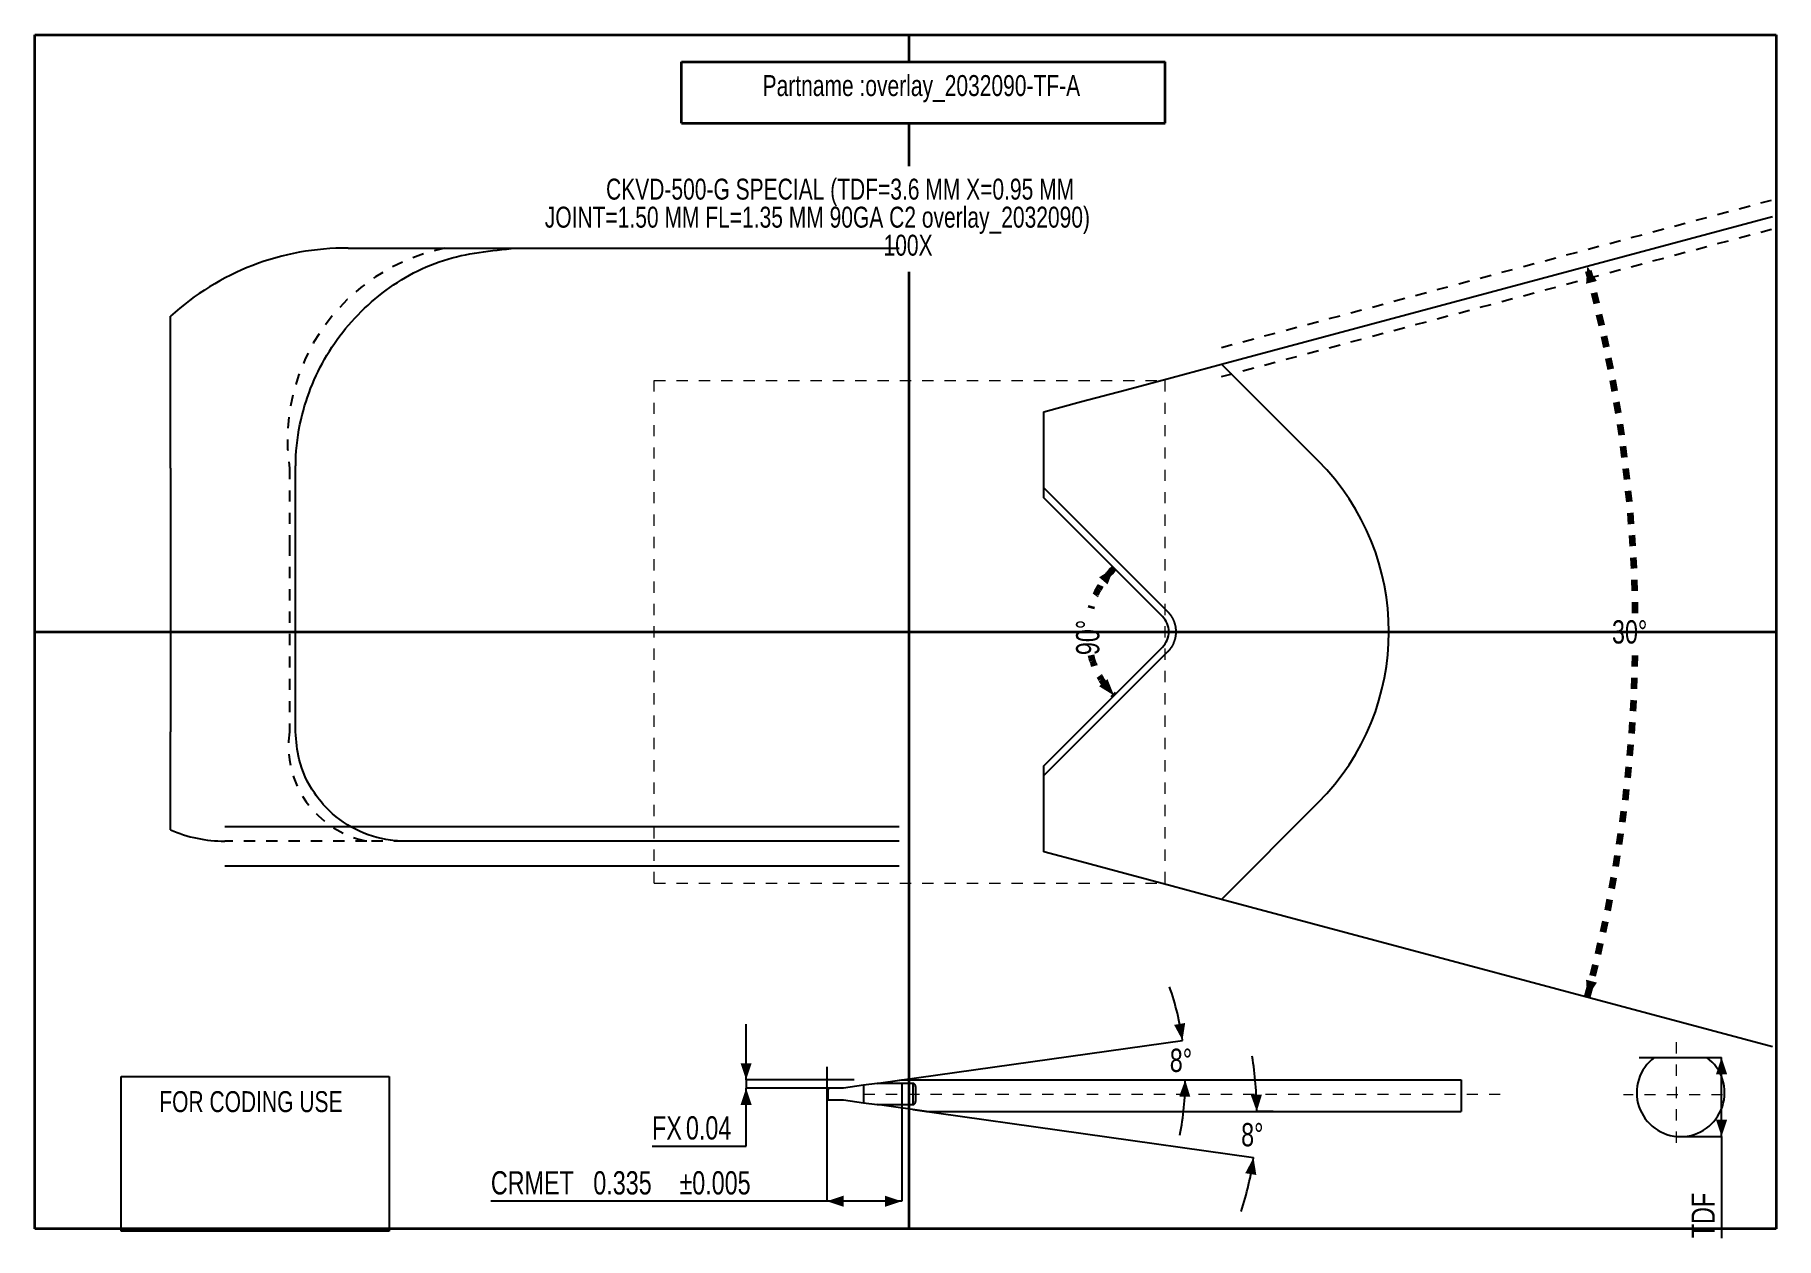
# Model space of a CAD drawing. Header units: inches. Extents: x -185 to 211, y -7 to 18.
# Drawn here: x 0.5 to 16.09, y 0.42 to 11.19 of the extents above; entities that cross this region are included whole.
import ezdxf
from ezdxf.enums import TextEntityAlignment as Align

# ---------------------------------------------------------------- set-up
doc = ezdxf.new("R2010")
doc.units = ezdxf.units.IN
doc.header["$MEASUREMENT"] = 0
doc.header["$PDSIZE"] = -1
doc.linetypes.add('HIDDEN', pattern=[0.075, 0.05, -0.025])
doc.layers.add('ANNOTAION', color=161, linetype='Continuous')
doc.layers.add('MODEL', color=1, linetype='Continuous')
doc.layers.add('LAYER4', color=156, linetype='Continuous', lineweight=35)
doc.layers.add('LAYER5', color=156, linetype='HIDDEN', lineweight=100)
doc.styles.add('SLDTEXTSTYLE0', font='TXT', dxfattribs={"width": 0.75})
doc.dimstyles.new('SLDDIMSTYLE0', dxfattribs={"dimtxt": 0.208333, "dimasz": 0.15, "dimexe": 0, "dimexo": 0.0625, "dimgap": 0.052083, "dimtad": 1, "dimlfac": 0.2, "dimrnd": 1e-09, "dimzin": 12, "dimdsep": 46, "dimtxsty": 'SLDTEXTSTYLE0', "dimsah": 1, "dimcen": 0.09, "dimadec": 0, "dimazin": 3, "dimtol": 1, "dimtp": 0.0005, "dimtm": 0.0005, "dimtfac": 1, "dimtdec": 4, "dimtofl": 0, "dimtmove": 0, "dimatfit": 3, "dimfxl": 0, "dimfrac": 2, "dimtolj": 1, "dimtzin": 12, "dimarcsym": 0})
doc.dimstyles.new('SLDDIMSTYLE1', dxfattribs={"dimtxt": 0.208333, "dimasz": 0.15, "dimexe": 0, "dimexo": 0.0625, "dimgap": 0.052083, "dimtad": 0, "dimtih": 1, "dimtoh": 1, "dimlfac": 0.5, "dimrnd": 1e-09, "dimdsep": 46, "dimtxsty": 'SLDTEXTSTYLE0', "dimsah": 1, "dimcen": 0.09, "dimadec": 0, "dimazin": 2, "dimtfac": 1, "dimtmove": 0, "dimatfit": 0, "dimfxl": 0, "dimfrac": 2, "dimtolj": 1, "dimtzin": 12, "dimarcsym": 0})
doc.dimstyles.new('SLDDIMSTYLE2', dxfattribs={"dimtxt": 0.208333, "dimasz": 0.15, "dimexe": 0, "dimexo": 0.0625, "dimgap": 0.052083, "dimtad": 0, "dimtih": 1, "dimtoh": 1, "dimdec": 4, "dimlfac": 0.5, "dimzin": 12, "dimdsep": 46, "dimtxsty": 'SLDTEXTSTYLE0', "dimsah": 1, "dimcen": 0.09, "dimazin": 3, "dimtfac": 1, "dimtofl": 0, "dimtmove": 0, "dimatfit": 3, "dimfxl": 0, "dimfrac": 2, "dimtolj": 1, "dimtzin": 12, "dimarcsym": 0})
doc.dimstyles.new('SLDDIMSTYLE3', dxfattribs={"dimtxt": 0.208333, "dimasz": 0.15, "dimexe": 0, "dimexo": 0.0625, "dimgap": 0.052083, "dimtad": 1, "dimdec": 3, "dimlfac": 0.5, "dimrnd": 1e-09, "dimdsep": 46, "dimtxsty": 'SLDTEXTSTYLE0', "dimsah": 1, "dimcen": 0.09, "dimadec": 0, "dimazin": 2, "dimtol": 1, "dimtp": 0.005, "dimtm": 0.005, "dimtfac": 1, "dimtdec": 3, "dimtofl": 0, "dimtmove": 0, "dimatfit": 3, "dimfxl": 0, "dimfrac": 2, "dimtolj": 1, "dimarcsym": 0})
doc.dimstyles.new('SLDDIMSTYLE4', dxfattribs={"dimtxt": 0.208333, "dimasz": 0.15, "dimexe": 0, "dimexo": 0.0625, "dimgap": 0.052083, "dimtad": 0, "dimtih": 1, "dimtoh": 1, "dimdec": 4, "dimlfac": 0.01, "dimzin": 12, "dimdsep": 46, "dimtxsty": 'SLDTEXTSTYLE0', "dimsah": 1, "dimcen": 0.09, "dimadec": 3, "dimazin": 3, "dimtfac": 1, "dimtdec": 3, "dimtofl": 0, "dimtmove": 0, "dimatfit": 3, "dimfxl": 0, "dimfrac": 2, "dimtolj": 1, "dimtzin": 12, "dimarcsym": 0})
doc.dimstyles.new('SLDDIMSTYLE5', dxfattribs={"dimtxt": 0.208333, "dimasz": 0.15, "dimexe": 0, "dimexo": 0.0625, "dimgap": 0.052083, "dimtad": 0, "dimdec": 4, "dimlfac": 0.01, "dimzin": 12, "dimdsep": 46, "dimtxsty": 'SLDTEXTSTYLE0', "dimsah": 1, "dimcen": 0.09, "dimazin": 3, "dimtfac": 1, "dimtofl": 0, "dimtmove": 0, "dimatfit": 3, "dimfxl": 0, "dimfrac": 2, "dimtolj": 1, "dimtzin": 12, "dimarcsym": 0})

msp = doc.modelspace()

# ---------------------------------------------------------------- texts
at = {"layer": 'ANNOTAION', "insert": (8.43711, 10.82933), "char_height": 0.1875, "attachment_point": 2, "style": 'SLDTEXTSTYLE0'}
msp.add_mtext('Partname :overlay_2032090-TF-A', dxfattribs=at)

# ---------------------------------------------------------------- blocks, each defined once
blk = doc.blocks.new('Block1')
at = {"color": 7, "linetype": 'Continuous', "lineweight": 18, "style": 'SLDTEXTSTYLE0', "width": 0.75}
for tag, p in [('AUTOATTR0_1', (0.398, 0.094)), ('AUTOATTR0_0', (0.399, 0.123)), ('AUTOATTR0_2', (0.406, 0.066))]:
    blk.add_attdef(tag, text='', height=0.0208, dxfattribs=at).set_placement(p, align=Align.TOP_CENTER)
blk = doc.blocks.new('SW_NOTE_0')
at = {"layer": 'ANNOTAION', "color": 0}
for p, q in [((-0.11, -1.012), (-0.11, 0.372)), ((-0.11, 0.372), (2.289, 0.372)), ((2.289, 0.372), (2.289, -1.012)), ((2.289, -1.012), (-0.11, -1.012))]:
    blk.add_line(p, q, dxfattribs=at)
at = {"layer": 'ANNOTAION', "color": 0, "insert": (1.052, 0.242), "char_height": 0.1875, "attachment_point": 2, "style": 'SLDTEXTSTYLE0'}
blk.add_mtext('FOR CODING USE', dxfattribs=at)
blk = doc.blocks.new('_D')
at = {"layer": 'ANNOTAION'}
for p, q in [((14.864, 2.033), (15.601, 2.033)), ((15.601, 1.325), (15.601, 2.033)), ((15.235, 1.325), (15.601, 1.325)), ((15.601, 1.325), (15.601, 0.415))]:
    blk.add_line(p, q, dxfattribs=at)
for points in [[(15.601, 2.033), (15.551, 1.883), (15.651, 1.883)], [(15.601, 1.325), (15.651, 1.475), (15.551, 1.475)]]:
    blk.add_solid(points, dxfattribs=at)
at = {"layer": 'ANNOTAION', "insert": (15.332, 0.415), "char_height": 0.2083, "attachment_point": 1, "rotation": 90, "style": 'SLDTEXTSTYLE0'}
blk.add_mtext('TDF', dxfattribs=at)
blk = doc.blocks.new('_D_1')
at = {"layer": 'ANNOTAION'}
for p, q in [((6.868, 1.832), (6.868, 2.332)), ((7.835, 1.832), (6.868, 1.832)), ((6.868, 1.832), (6.868, 1.759)), ((7.626, 1.759), (6.868, 1.759)), ((6.868, 1.238), (6.868, 1.759)), ((6.026, 1.238), (6.868, 1.238))]:
    blk.add_line(p, q, dxfattribs=at)
for points in [[(6.868, 1.832), (6.918, 1.982), (6.818, 1.982)], [(6.868, 1.759), (6.818, 1.609), (6.918, 1.609)]]:
    blk.add_solid(points, dxfattribs=at)
at = {"layer": 'ANNOTAION', "char_height": 0.2083, "attachment_point": 1, "style": 'SLDTEXTSTYLE0'}
for s, insert in [('FX', (6.026, 1.507)), ('0.04', (6.329, 1.507))]:
    blk.add_mtext(s, dxfattribs=dict(at, insert=insert))
blk = doc.blocks.new('_D_2')
at = {"layer": 'ANNOTAION'}
for p, q in [((8.074, 1.806), (10.775, 2.186)), ((10.628, 1.832), (10.799, 1.832))]:
    blk.add_line(p, q, dxfattribs=at)
for start, end in [(8, 19.1999), (8, 19.1999), (348.8001, 0), (348.8001, 0)]:
    blk.add_arc((8.261, 1.832), 2.539, start, end, dxfattribs=at)
for points in [[(10.775, 2.186), (10.799, 2.342), (10.7, 2.325)], [(10.799, 1.832), (10.745, 1.684), (10.845, 1.681)]]:
    blk.add_solid(points, dxfattribs=at)
at = {"layer": 'ANNOTAION', "insert": (10.661, 2.112), "char_height": 0.2083, "attachment_point": 1, "style": 'SLDTEXTSTYLE0'}
blk.add_mtext('8°', dxfattribs=at)
blk = doc.blocks.new('_D_3')
at = {"layer": 'ANNOTAION'}
for p, q in [((8.362, 1.566), (11.411, 1.137)), ((11.587, 1.549), (11.44, 1.549))]:
    blk.add_line(p, q, dxfattribs=at)
for start, end in [(0, 9.6341), (0, 9.6341), (342.3659, 352), (342.3659, 352)]:
    blk.add_arc((8.483, 1.549), 2.957, start, end, dxfattribs=at)
for points in [[(11.44, 1.549), (11.486, 1.7), (11.386, 1.698)], [(11.411, 1.137), (11.337, 0.997), (11.436, 0.981)]]:
    blk.add_solid(points, dxfattribs=at)
at = {"layer": 'ANNOTAION', "insert": (11.3, 1.446), "char_height": 0.2083, "attachment_point": 1, "style": 'SLDTEXTSTYLE0'}
blk.add_mtext('8°', dxfattribs=at)
blk = doc.blocks.new('_D_4')
at = {"layer": 'ANNOTAION'}
for p, q in [((7.591, 1.95), (7.591, 0.746)), ((8.261, 1.808), (8.261, 0.746)), ((7.591, 0.746), (4.583, 0.746)), ((8.261, 0.746), (7.591, 0.746))]:
    blk.add_line(p, q, dxfattribs=at)
for points in [[(7.591, 0.746), (7.741, 0.696), (7.741, 0.796)], [(8.261, 0.746), (8.111, 0.796), (8.111, 0.696)]]:
    blk.add_solid(points, dxfattribs=at)
at = {"layer": 'ANNOTAION', "char_height": 0.2083, "attachment_point": 1, "style": 'SLDTEXTSTYLE0'}
for s, insert in [('CRMET', (4.583, 1.015)), ('0.335', (5.5, 1.015)), ('±0.005', (6.271, 1.015))]:
    blk.add_mtext(s, dxfattribs=dict(at, insert=insert))
blk = doc.blocks.new('SW_BROKEN_VIEW_0')
at = {"color": 0, "linetype": 'HIDDEN'}
for p, q in [((0, 0), (4.933, 1.322)), ((0, -0.261), (4.933, 1.061))]:
    blk.add_line(p, q, dxfattribs=at)
at = {"color": 0, "linetype": 'Continuous'}
for p, q in [((-1.59, -1.257), (-0.482, -2.365)), ((-0.482, -2.365), (-0.48, -2.367)), ((-0.48, -2.367), (-0.477, -2.369)), ((-0.477, -2.369), (-0.475, -2.372)), ((-0.475, -2.372), (-0.473, -2.374)), ((-0.473, -2.374), (-0.471, -2.377)), ((-0.471, -2.377), (-0.468, -2.379)), ((-0.468, -2.379), (-0.466, -2.382)), ((-0.466, -2.382), (-0.464, -2.384)), ((-0.464, -2.384), (-0.462, -2.387)), ((-0.462, -2.387), (-0.46, -2.39)), ((-0.46, -2.39), (-0.458, -2.392)), ((-0.458, -2.392), (-0.456, -2.395)), ((-0.456, -2.395), (-0.454, -2.398)), ((-0.454, -2.398), (-0.452, -2.401)), ((-0.452, -2.401), (-0.45, -2.403)), ((-0.45, -2.403), (-0.448, -2.406)), ((-0.448, -2.406), (-0.447, -2.409)), ((-0.447, -2.409), (-0.445, -2.412)), ((-0.445, -2.412), (-0.443, -2.415)), ((-0.443, -2.415), (-0.441, -2.418)), ((-0.441, -2.418), (-0.44, -2.42)), ((-0.44, -2.42), (-0.438, -2.423)), ((-0.438, -2.423), (-0.437, -2.426)), ((-0.437, -2.426), (-0.435, -2.429)), ((-0.435, -2.429), (-0.434, -2.432)), ((-0.434, -2.432), (-0.432, -2.435)), ((-0.432, -2.435), (-0.431, -2.438)), ((-0.431, -2.438), (-0.429, -2.441)), ((-0.429, -2.441), (-0.428, -2.444)), ((-0.428, -2.444), (-0.427, -2.448)), ((-0.427, -2.448), (-0.425, -2.451)), ((-0.425, -2.451), (-0.424, -2.454)), ((-0.424, -2.454), (-0.423, -2.457)), ((-0.423, -2.457), (-0.422, -2.46)), ((-0.422, -2.46), (-0.421, -2.463)), ((-0.421, -2.463), (-0.42, -2.466)), ((-0.42, -2.466), (-0.419, -2.47)), ((-0.419, -2.47), (-0.418, -2.473)), ((-0.418, -2.473), (-0.417, -2.476)), ((-0.417, -2.476), (-0.416, -2.479)), ((-0.416, -2.479), (-0.415, -2.483)), ((-0.415, -2.483), (-0.414, -2.486)), ((-0.414, -2.486), (-0.413, -2.489)), ((-0.413, -2.489), (-0.413, -2.492)), ((-0.413, -2.492), (-0.412, -2.496)), ((-0.429, -2.65), (-0.431, -2.653)), ((-0.428, -2.647), (-0.429, -2.65)), ((-0.427, -2.643), (-0.428, -2.647)), ((-0.425, -2.64), (-0.427, -2.643)), ((-0.424, -2.637), (-0.425, -2.64)), ((-0.423, -2.634), (-0.424, -2.637)), ((-0.422, -2.631), (-0.423, -2.634)), ((-0.421, -2.628), (-0.422, -2.631)), ((-0.42, -2.625), (-0.421, -2.628)), ((-0.419, -2.621), (-0.42, -2.625)), ((-0.418, -2.618), (-0.419, -2.621)), ((-0.417, -2.615), (-0.418, -2.618)), ((-0.416, -2.612), (-0.417, -2.615)), ((-0.415, -2.609), (-0.416, -2.612)), ((-0.414, -2.605), (-0.415, -2.609)), ((-0.413, -2.602), (-0.414, -2.605)), ((-0.412, -2.595), (-0.413, -2.599)), ((-0.413, -2.599), (-0.413, -2.602)), ((-0.412, -2.496), (-0.411, -2.499)), ((-0.411, -2.592), (-0.412, -2.595)), ((-0.411, -2.499), (-0.411, -2.502)), ((-0.411, -2.502), (-0.41, -2.505)), ((-0.41, -2.586), (-0.411, -2.589)), ((-0.411, -2.589), (-0.411, -2.592)), ((-0.41, -2.505), (-0.41, -2.509)), ((-0.41, -2.509), (-0.409, -2.512)), ((-0.409, -2.579), (-0.41, -2.582)), ((-0.41, -2.582), (-0.41, -2.586)), ((-0.409, -2.512), (-0.409, -2.515)), ((-0.409, -2.515), (-0.409, -2.519)), ((-0.409, -2.519), (-0.408, -2.522)), ((-0.408, -2.569), (-0.409, -2.572)), ((-0.409, -2.572), (-0.409, -2.576)), ((-0.409, -2.576), (-0.409, -2.579)), ((-0.408, -2.522), (-0.408, -2.525)), ((-0.408, -2.525), (-0.408, -2.529)), ((-0.408, -2.529), (-0.408, -2.532)), ((-0.408, -2.532), (-0.407, -2.535)), ((-0.407, -2.556), (-0.408, -2.559)), ((-0.408, -2.559), (-0.408, -2.562)), ((-0.408, -2.562), (-0.408, -2.566)), ((-0.408, -2.566), (-0.408, -2.569)), ((-0.407, -2.535), (-0.407, -2.539)), ((-0.407, -2.539), (-0.407, -2.542)), ((-0.407, -2.542), (-0.407, -2.546)), ((-0.407, -2.546), (-0.407, -2.549)), ((-0.407, -2.549), (-0.407, -2.552)), ((-0.407, -2.552), (-0.407, -2.556)), ((-0.482, -2.726), (-1.59, -3.834)), ((-0.48, -2.724), (-0.482, -2.726)), ((-0.477, -2.722), (-0.48, -2.724)), ((-0.475, -2.719), (-0.477, -2.722)), ((-0.473, -2.717), (-0.475, -2.719)), ((-0.471, -2.714), (-0.473, -2.717)), ((-0.468, -2.712), (-0.471, -2.714)), ((-0.466, -2.709), (-0.468, -2.712)), ((-0.464, -2.707), (-0.466, -2.709)), ((-0.462, -2.704), (-0.464, -2.707)), ((-0.46, -2.701), (-0.462, -2.704)), ((-0.458, -2.699), (-0.46, -2.701)), ((-0.456, -2.696), (-0.458, -2.699)), ((-0.454, -2.693), (-0.456, -2.696)), ((-0.452, -2.69), (-0.454, -2.693)), ((-0.45, -2.688), (-0.452, -2.69)), ((-0.448, -2.685), (-0.45, -2.688)), ((-0.447, -2.682), (-0.448, -2.685)), ((-0.445, -2.679), (-0.447, -2.682)), ((-0.443, -2.676), (-0.445, -2.679)), ((-0.441, -2.673), (-0.443, -2.676)), ((-0.44, -2.671), (-0.441, -2.673)), ((-0.438, -2.668), (-0.44, -2.671)), ((-0.437, -2.665), (-0.438, -2.668)), ((-0.435, -2.662), (-0.437, -2.665)), ((-0.434, -2.659), (-0.435, -2.662)), ((-0.432, -2.656), (-0.434, -2.659)), ((-0.431, -2.653), (-0.432, -2.656))]:
    blk.add_line(p, q, dxfattribs=at)
blk = doc.blocks.new('SW_BROKEN_VIEW_1')
at = {"color": 0, "linetype": 'Continuous'}
for p, q in [((0, 0), (6.038, 0)), ((0, -0.353), (6.038, -0.353))]:
    blk.add_line(p, q, dxfattribs=at)
blk = doc.blocks.new('_D_5')
at = {"layer": 'LAYER5'}
for start, end in [(0.7497, 15), (345, 359.2503)]:
    blk.add_arc((2.181, 5.845), 12.649, start, end, dxfattribs=at)
for points in [[(14.399, 9.119), (14.388, 8.961), (14.485, 8.986)], [(14.399, 2.571), (14.485, 2.704), (14.388, 2.729)]]:
    blk.add_solid(points, dxfattribs=at)
at = {"layer": 'LAYER5', "insert": (14.62, 5.948), "char_height": 0.2083, "attachment_point": 1, "style": 'SLDTEXTSTYLE0'}
blk.add_mtext('30°', dxfattribs=at)
blk = doc.blocks.new('_D_6')
at = {"layer": 'LAYER5'}
for start, end in [(135, 164.961), (195.039, 225)]:
    blk.add_arc((10.733, 5.845), 0.807, start, end, dxfattribs=at)
for points in [[(10.162, 6.416), (10.028, 6.333), (10.104, 6.269)], [(10.162, 5.274), (10.104, 5.421), (10.028, 5.357)]]:
    blk.add_solid(points, dxfattribs=at)
at = {"layer": 'LAYER5', "insert": (9.822, 5.636), "char_height": 0.2083, "attachment_point": 1, "rotation": 90, "style": 'SLDTEXTSTYLE0'}
blk.add_mtext('90°', dxfattribs=at)

# ---------------------------------------------------------------- dimensions: what is measured, and where the dimension line sits
at = {"layer": 'ANNOTAION'}
for base, line1, line2, picture, middle in [((10.78727, 1.58447), ((7.59142, 1.83222), (8.26052, 1.83222)), ((9.39259, 1.99132), (7.7411, 1.75922)), '_D_2', (10.7932, 2.00932)), ((11.36608, 0.89279), ((9.04278, 1.47008), (7.7411, 1.65302)), ((7.59142, 1.54882), (8.48252, 1.54882)), '_D_3', (11.43256, 1.34253))]:
    dim = msp.add_angular_dim_2l(base=base, line1=line1, line2=line2, dimstyle='SLDDIMSTYLE2', dxfattribs=at)
    dim.commit()
    dim.dimension.update_dxf_attribs({"geometry": picture, "text_midpoint": middle, "dimtype": 162})
for base, p1, p2, angle, text, dimstyle, picture, middle in [((6.86784, 1.75922), (7.52678, 1.83222), (7.5993, 1.75922), 90, 'FX<>', 'SLDDIMSTYLE1', '_D_1', (6.86784, 1.40397)), ((15.43532, 2.03337), (15.23482, 1.32487), (15.63004, 2.03337), 90, 'TDF ', 'SLDDIMSTYLE0', '_D', (15.43532, 0.68355)), ((7.59142, 0.74607), (8.26052, 1.83222), (7.59142, 1.75922), 0, 'CRMET<>', 'SLDDIMSTYLE3', '_D_4', (5.84853, 0.74607))]:
    dim = msp.add_linear_dim(base=base, p1=p1, p2=p2, angle=angle, text=text, dimstyle=dimstyle, dxfattribs=at)
    dim.commit()
    dim.dimension.update_dxf_attribs({"geometry": picture, "text_midpoint": middle, "dimtype": 160})
at = {"layer": 'LAYER5'}
for base, line1, line2, dimstyle, picture, middle in [((10.03371, 6.24892), ((10.5962, 5.98157), (-1.66723, 18.245)), ((-1.66723, -6.555), (10.5962, 5.70843)), 'SLDDIMSTYLE5', '_D_6', (9.92541, 5.845)), ((14.71047, 4.11194), ((9.53277, 3.875), (31.68014, -2.05937)), ((31.68014, 13.74937), (9.53277, 7.815)), 'SLDDIMSTYLE4', '_D_5', (14.82975, 5.845))]:
    dim = msp.add_angular_dim_2l(base=base, line1=line1, line2=line2, dimstyle=dimstyle, dxfattribs=at)
    dim.commit()
    dim.dimension.update_dxf_attribs({"geometry": picture, "text_midpoint": middle, "dimtype": 162})

# ---------------------------------------------------------------- linework, layer by layer
at = {"layer": 'LAYER4', "linetype": 'Continuous', "lineweight": 35}
for p, q in [((0.5, 0.5), (0.5, 11.19)), ((0.5, 11.19), (16.09, 11.19)), ((16.09, 11.19), (16.09, 0.5)), ((16.09, 0.5), (0.5, 0.5))]:
    msp.add_line(p, q, dxfattribs=at)
at = {"layer": 'LAYER4'}
for p, q in [((8.32477, 11.19), (8.32477, 10.94753)), ((6.28861, 10.39975), (6.28861, 10.94753)), ((6.28861, 10.94753), (10.61907, 10.94753)), ((10.61907, 10.39975), (10.61907, 10.94753)), ((6.28861, 10.39975), (10.61907, 10.39975)), ((8.32477, 10.39975), (8.32477, 10.01296)), ((8.32477, 9.06765), (8.32477, 0.5)), ((0.5, 5.845), (16.09, 5.845))]:
    msp.add_line(p, q, dxfattribs=at)
at = {"layer": 'LAYER5', "lineweight": 18}
for p, q in [((6.045, 3.595), (6.045, 8.095)), ((6.045, 8.095), (10.61907, 8.095)), ((10.61907, 3.595), (10.61907, 8.095)), ((6.045, 3.595), (10.61907, 3.595)), ((15.19582, 2.17011), (15.19582, 1.22613)), ((7.91951, 1.70612), (13.71304, 1.70612)), ((15.61042, 1.69812), (14.72383, 1.69812))]:
    msp.add_line(p, q, dxfattribs=at)
msp.add_point((2.20095, 3.97), dxfattribs=at)
at = {"layer": 'MODEL', "linetype": 'Continuous', "lineweight": 25}
for p, q in [((11.12274, 8.24103), (16.05611, 9.56293)), ((3.30515, 9.28), (4.17162, 9.28)), ((4.17162, 9.28), (4.80515, 9.28)), ((4.80515, 9.28), (8.23852, 9.28)), ((1.71519, 7.31), (1.71519, 8.66969)), ((11.12274, 8.24103), (11.98921, 7.37457)), ((9.53277, 7.045), (9.53277, 7.815)), ((1.71519, 7.31), (1.71519, 6.625)), ((2.83494, 6.625), (2.83494, 7.31)), ((10.5962, 5.98157), (9.53277, 7.045)), ((1.71519, 6.625), (1.71519, 4.95)), ((2.83494, 4.95), (2.83494, 6.625)), ((9.53277, 4.645), (10.5962, 5.70843)), ((1.71519, 4.07209), (1.71519, 4.95)), ((9.53277, 3.875), (9.53277, 4.645)), ((11.98921, 4.31543), (11.12274, 3.44897)), ((8.23852, 3.97), (3.81513, 3.97)), ((16.05611, 2.12707), (11.12274, 3.44897)), ((14.99974, 2.03337), (15.4699, 2.03337)), ((7.5993, 1.74701), (7.5993, 1.65506)), ((7.7411, 1.75922), (7.63109, 1.75922)), ((7.91951, 1.78429), (7.7411, 1.75922)), ((8.04085, 1.80134), (7.91951, 1.78429)), ((7.91951, 1.78429), (7.91951, 1.62794)), ((8.04085, 1.80134), (8.26052, 1.83222)), ((8.36166, 1.80134), (8.04085, 1.80134)), ((8.26052, 1.83222), (13.2693, 1.83222)), ((8.36166, 1.80134), (8.36166, 1.61089)), ((8.3867, 1.65952), (8.3867, 1.75271)), ((13.2693, 1.83222), (13.2693, 1.54882)), ((7.60901, 1.65302), (7.7411, 1.65302)), ((7.7411, 1.65302), (7.91951, 1.62794)), ((7.91951, 1.62794), (8.04085, 1.61089)), ((8.04085, 1.61089), (8.36166, 1.61089)), ((8.48252, 1.54882), (8.04085, 1.61089)), ((8.48252, 1.54882), (13.2693, 1.54882))]:
    msp.add_line(p, q, dxfattribs=at)
at = {"layer": 'MODEL', "linetype": 'HIDDEN', "lineweight": 25}
for p, q in [((2.77861, 7.31), (2.77861, 6.625)), ((2.77861, 6.625), (2.77861, 4.95)), ((3.47157, 3.97), (2.20095, 3.97)), ((3.81513, 3.97), (3.47157, 3.97))]:
    msp.add_line(p, q, dxfattribs=at)
at = {"layer": 'MODEL', "linetype": 'Continuous', "lineweight": 25, "flags": 128}
for points in [[(9.53277, 7.815), (9.86982, 7.90531), (10.25796, 8.00931), (10.68135, 8.12276), (11.12274, 8.24103)], [(11.12274, 3.44897), (10.68135, 3.56724), (10.25796, 3.68069), (9.86982, 3.78469), (9.53277, 3.875)]]:
    msp.add_lwpolyline(points, dxfattribs=at)
at = {"layer": 'MODEL', "linetype": 'Continuous', "lineweight": 25}
for centre, radius, start, end in [((3.28492, 6.95647), 2.32361, 89.501057, 132.497336), ((10.45962, 5.845), 2.16315, 315.000309, 44.999691), ((10.45963, 5.845), 0.19314, 314.9999, 45.0001), ((2.19896, 5.16721), 1.19721, 246.166078, 270.095271), ((15.23482, 1.71812), 0.39325, 126.711767, 53.288233)]:
    msp.add_arc(centre, radius, start, end, dxfattribs=at)
at = {"layer": 'MODEL', "linetype": 'HIDDEN', "lineweight": 25}
for centre, radius, start, end in [((4.51987, 7.55624), 1.75858, 101.421679, 188.049201), ((3.64483, 4.82751), 0.87484, 171.951267, 258.577355)]:
    msp.add_arc(centre, radius, start, end, dxfattribs=at)
at = {"layer": 'MODEL', "linetype": 'Continuous', "lineweight": 25}
for centre, major_axis, start_param, end_param in [((7.63109, 1.71982), (0.04394, 0), 1.57079633, 2.37982653), ((7.60901, 1.67262), (0.02186, 0), 4.25186663, 4.71238898)]:
    msp.add_ellipse(centre, major_axis=major_axis, ratio=0.89657547, start_param=start_param, end_param=end_param, dxfattribs=at)
for points, knots in [([(2.83494, 7.31), (2.83515, 7.33058), (2.83662, 7.47722), (2.88451, 7.84355), (3.105, 8.37917), (3.55476, 8.87808), (4.14384, 9.21545), (4.58527, 9.25854), (4.80515, 9.28)], [0, 0, 0, 0, 0.02004233, 0.1427639, 0.35748075, 0.57220688, 0.78691657, 1, 1, 1, 1]), ([(3.81513, 3.97), (3.78527, 3.97085), (3.64572, 3.97482), (3.39977, 4.04217), (3.15671, 4.20706), (2.97104, 4.42891), (2.85587, 4.67253), (2.84126, 4.86625), (2.83494, 4.95)], [0, 0, 0, 0, 0.05843356, 0.27299835, 0.48757759, 0.62189528, 0.83653251, 1, 1, 1, 1]), ([(8.3867, 1.75271), (8.3867, 1.76308), (8.38623, 1.7734), (8.38165, 1.78724), (8.37941, 1.79167), (8.37412, 1.79698), (8.37209, 1.79848), (8.3672, 1.80071), (8.36446, 1.80134), (8.36166, 1.80134)], [0, 0, 0, 0, 0.5, 0.5, 0.75, 0.75, 0.875, 0.875, 1, 1, 1, 1]), ([(8.36166, 1.61089), (8.36442, 1.61089), (8.36719, 1.61152), (8.37205, 1.61373), (8.37413, 1.61526), (8.3794, 1.62055), (8.38163, 1.62495), (8.38469, 1.63417), (8.38555, 1.63912), (8.38655, 1.64916), (8.3867, 1.65429), (8.3867, 1.65952)], [0, 0, 0, 0, 0.125, 0.125, 0.25, 0.25, 0.5, 0.5, 0.75, 0.75, 1, 1, 1, 1])]:
    msp.add_open_spline(points, degree=3, knots=knots, dxfattribs=at)

# ---------------------------------------------------------------- block references
at = {"color": 7, "linetype": 'Continuous'}
for name, p in [('SW_BROKEN_VIEW_0', (11.12274, 8.39052)), ('SW_BROKEN_VIEW_1', (2.20095, 4.10224))]:
    msp.add_blockref(name, p, dxfattribs=at)
at = {"layer": 'ANNOTAION'}
ref = msp.add_blockref('Block1', (7.97545, 9.4704), dxfattribs=at)
ref.add_attrib('AUTOATTR0_0', 'CKVD-500-G SPECIAL (TDF=3.6 MM X=0.95 MM', dxfattribs={"layer": '0', "color": 7, "linetype": 'Continuous', "lineweight": 0, "height": 0.1875, "style": 'SLDTEXTSTYLE0', "width": 0.75}).set_placement((5.61411, 9.65834), align=Align.BOTTOM_LEFT)
ref.add_attrib('AUTOATTR0_1', 'JOINT=1.50 MM FL=1.35 MM 90GA C2 overlay_2032090)', dxfattribs={"layer": '0', "color": 7, "linetype": 'Continuous', "lineweight": 0, "height": 0.1875, "style": 'SLDTEXTSTYLE0', "width": 0.75}).set_placement((5.06568, 9.40734), align=Align.BOTTOM_LEFT)
ref.add_attrib('AUTOATTR0_2', '100X', dxfattribs={"layer": '0', "color": 7, "linetype": 'Continuous', "lineweight": 0, "height": 0.1875, "style": 'SLDTEXTSTYLE0', "width": 0.75}).set_placement((8.09831, 9.15634), align=Align.BOTTOM_LEFT)
msp.add_blockref('SW_NOTE_0', (1.38246, 1.48955), dxfattribs=at)

msp.set_redraw_order([(e.dxf.handle, doc.entitydb.next_handle()) for e in msp.query("TEXT MTEXT ATTDEF DIMENSION ARC_DIMENSION")])  # texts and dimensions are drawn at this point

doc.saveas('drawing.dxf')
